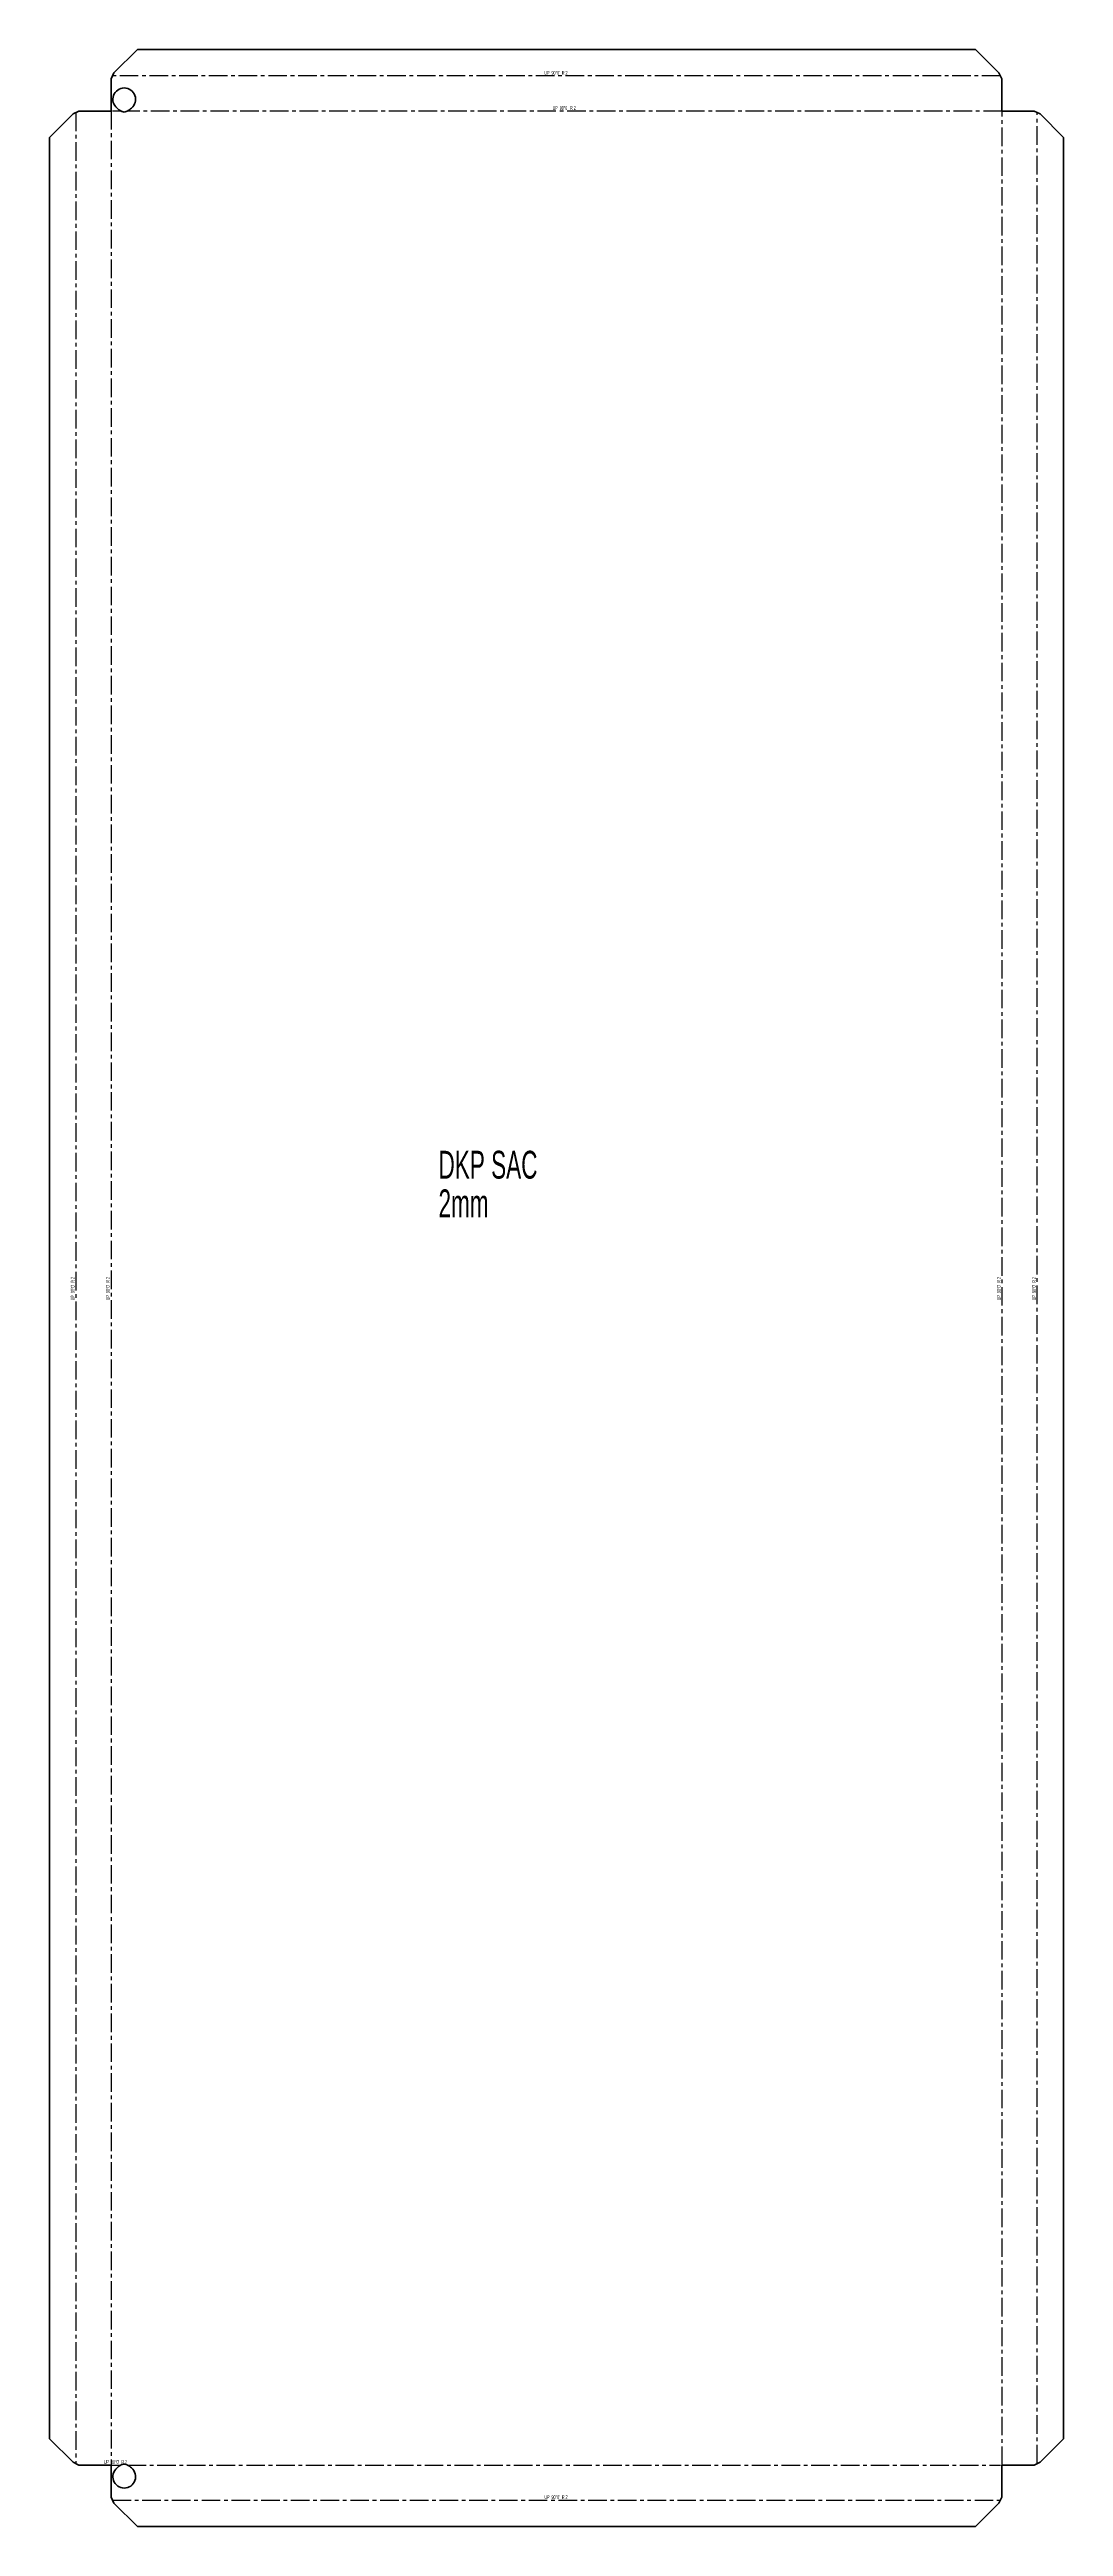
# Model space of a CAD drawing. Header units: millimetres. Extents: x 96 to 789, y -612 to 1081.
import ezdxf

# ---------------------------------------------------------------- set-up
doc = ezdxf.new("R2010")
doc.units = ezdxf.units.MM
doc.linetypes.add('CENTERX2', pattern=[20.32, 12.7, -2.54, 2.54, -2.54])
doc.styles.add('SLDTEXTSTYLE0', font='TXT', dxfattribs={"width": 0.605})
doc.styles.add('SLDTEXTSTYLE1', font='TXT', dxfattribs={"width": 0.5675})

# ---------------------------------------------------------------- blocks, each defined once
blk = doc.blocks.new('SW_NOTE_0')
at = {"color": 0, "linetype": 'Continuous', "lineweight": 0, "char_height": 19.05, "attachment_point": 1, "style": 'SLDTEXTSTYLE0'}
for s, insert in [('DKP SAC', (0, 24.6)), ('2mm', (0, -1.8))]:
    blk.add_mtext(s, dxfattribs=dict(at, insert=insert))

msp = doc.modelspace()

# ---------------------------------------------------------------- linework, layer by layer
at = {"color": 7, "linetype": 'Continuous', "lineweight": 35}
for p, q in [((156.2, 1080.8), (140.2, 1064.8)), ((156.2, 1080.8), (729.1, 1080.8)), ((745.1, 1064.8), (729.1, 1080.8)), ((138.2, 1060.8), (140.2, 1064.8)), ((138.2, 1038.8), (138.2, 1060.8)), ((745.1, 1064.8), (747.1, 1060.8)), ((747.1, 1038.8), (747.1, 1060.8)), ((96.2, 1020.8), (112.2, 1036.8)), ((112.2, 1036.8), (116.2, 1038.8)), ((138.2, 1038.8), (116.2, 1038.8)), ((747.1, 1038.8), (769.2, 1038.8)), ((769.2, 1038.8), (773.2, 1036.8)), ((789.2, 1020.8), (773.2, 1036.8)), ((96.2, -552.2), (96.2, 1020.8)), ((789.2, 1020.8), (789.2, -552.2)), ((112.2, -568.2), (96.2, -552.2)), ((773.2, -568.2), (789.2, -552.2)), ((116.2, -570.2), (112.2, -568.2)), ((138.2, -570.2), (116.2, -570.2)), ((138.2, -570.2), (138.2, -592.2)), ((747.1, -570.2), (769.2, -570.2)), ((747.1, -570.2), (747.1, -592.2)), ((773.2, -568.2), (769.2, -570.2)), ((140.2, -596.2), (138.2, -592.2)), ((747.1, -592.2), (745.1, -596.2)), ((156.2, -612.2), (140.2, -596.2)), ((745.1, -596.2), (729.1, -612.2)), ((729.1, -612.2), (156.2, -612.2))]:
    msp.add_line(p, q, dxfattribs=at)
at = {"color": 7, "linetype": 'CENTERX2'}
for p, q in [((746.1, 1062.8), (139.2, 1062.8)), ((114.2, 1037.8), (114.2, -569.2)), ((138.2, 1038.8), (138.2, -570.2)), ((144.9, 1038.8), (139.2, 1038.8)), ((747.1, 1038.8), (149.4, 1038.8)), ((747.2, -570.2), (747.2, 1038.8)), ((771.2, -569.2), (771.2, 1037.8)), ((138.2, -570.2), (144.9, -570.2)), ((149.4, -570.2), (746.2, -570.2)), ((139.2, -594.2), (746.1, -594.2))]:
    msp.add_line(p, q, dxfattribs=at)
at = {"color": 7, "linetype": 'Continuous', "lineweight": 35}
for centre, start, end in [((147.2, 1046.8), 309.268, 230.732), ((147.2, -578.2), 129.268, 50.732)]:
    msp.add_arc(centre, 7.75, start, end, dxfattribs=at)
for points in [[(142.3, 1040.8), (142.6, 1040.5), (142.9, 1040.2), (143.5, 1039.7), (143.7, 1039.6), (144.1, 1039.3), (144.3, 1039.2), (144.7, 1038.9), (144.9, 1038.8), (145.2, 1038.6), (145.3, 1038.6), (145.5, 1038.5), (145.7, 1038.4), (146.3, 1038.2), (146.7, 1038.1), (147.6, 1038.1), (148, 1038.2), (148.6, 1038.4), (148.6, 1038.4), (148.8, 1038.5), (148.8, 1038.5), (149, 1038.6), (149.1, 1038.6), (149.3, 1038.7), (149.4, 1038.8), (149.6, 1038.9), (149.7, 1039), (150.7, 1039.6), (151.4, 1040.2), (152.1, 1040.8)], [(152.1, -572.2), (151.7, -571.9), (151.4, -571.5), (150.8, -571.1), (150.6, -571), (150.2, -570.7), (150, -570.6), (149.6, -570.3), (149.4, -570.2), (149.1, -570), (149, -570), (148.8, -569.9), (148.6, -569.8), (148, -569.6), (147.6, -569.5), (146.7, -569.5), (146.3, -569.6), (145.7, -569.8), (145.7, -569.8), (145.5, -569.9), (145.5, -569.9), (145.3, -570), (145.2, -570), (145, -570.1), (144.9, -570.2), (144.7, -570.3), (144.6, -570.4), (143.6, -570.9), (142.9, -571.5), (142.3, -572.2)]]:
    msp.add_open_spline(points, degree=3, knots=[0, 0, 0, 0, 0.125, 0.125, 0.1875, 0.1875, 0.25, 0.25, 0.3125, 0.3125, 0.34375, 0.34375, 0.375, 0.375, 0.5, 0.5, 0.625, 0.625, 0.640625, 0.640625, 0.65625, 0.65625, 0.6875, 0.6875, 0.71875, 0.71875, 0.75, 0.75, 1, 1, 1, 1], dxfattribs=at)

# ---------------------------------------------------------------- block references
at = {"color": 7, "linetype": 'Continuous', "lineweight": 0}
msp.add_blockref('SW_NOTE_0', (362, 303.5), dxfattribs=at)

# ---------------------------------------------------------------- texts
at = {"color": 7, "linetype": 'Continuous', "lineweight": 0, "char_height": 2.646, "attachment_point": 2, "style": 'SLDTEXTSTYLE1'}
for insert in [(442.3, 1066.2), (447.9, 1042.2), (141.2, -566.8), (442.3, -590.8)]:
    msp.add_mtext("UP  90°0'  R 2", dxfattribs=dict(at, insert=insert))
at = {"color": 7, "linetype": 'Continuous', "lineweight": 0, "char_height": 2.646, "attachment_point": 2, "rotation": 90, "style": 'SLDTEXTSTYLE1'}
for insert in [(110.7, 233.9), (134.7, 233.9), (743.7, 233.9), (767.7, 233.9)]:
    msp.add_mtext("UP  90°0'  R 2", dxfattribs=dict(at, insert=insert))

doc.saveas('drawing.dxf')
